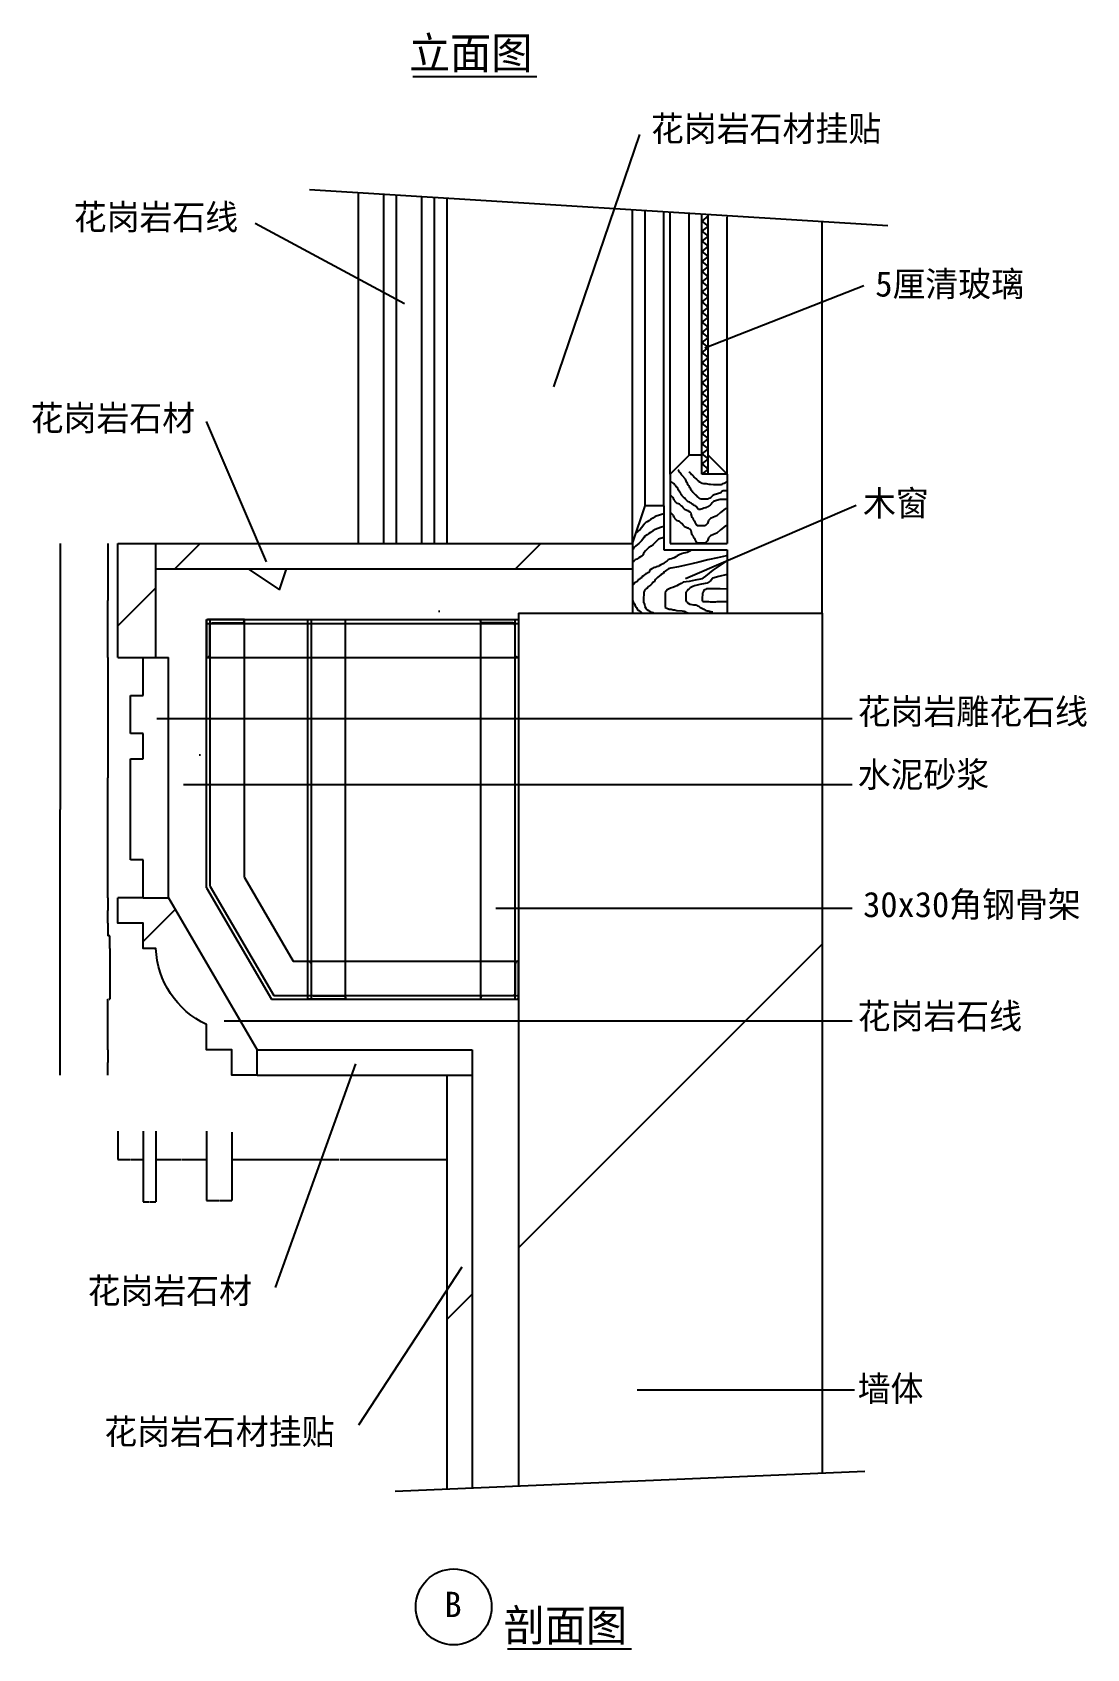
# Model space of a CAD drawing. Header units: metres. Extents: x 1450 to 10156, y 1788 to 13019.
# Drawn here: x 1450 to 5617, y 1788 to 8175 of the extents above; entities that cross this region are included whole.
import ezdxf

# ---------------------------------------------------------------- set-up
doc = ezdxf.new("R2010")
doc.units = ezdxf.units.M
for name, color, linetype in [('2', 2, 'Continuous'), ('3', 3, 'Continuous'), ('4', 4, 'Continuous'), ('7', 7, 'Continuous'), ('BH', 3, 'Continuous'), ('DIM', 3, 'Continuous'), ('TEXT', 3, 'Continuous')]:
    doc.layers.add(name, color=color, linetype=linetype)
doc.dimstyles.get("Standard").update_dxf_attribs({"dimtxt": 2.5, "dimasz": 2.5, "dimexe": 1.25, "dimexo": 0.625, "dimtad": 1, "dimcen": 2.5, "dimazin": 3, "dimtfac": 1, "dimtmove": 0, "dimatfit": 3})

msp = doc.modelspace()

# ---------------------------------------------------------------- texts
at = {"layer": 'TEXT'}
for s, height, p in [('立面图', 125, (2938.74, 8030.53)), ('花岗岩石材挂贴', 100, (3895.02, 7744.56)), ('花岗岩石线', 100, (1613.57, 7394.74)), ('5厘清玻璃', 100, (4781.73, 7130.67)), ('花岗岩石材', 100, (1443.29, 6600.62)), ('木窗', 100, (4733.11, 6264.23)), ('花岗岩雕花石线', 100, (4712.1, 5440.92)), ('水泥砂浆', 100, (4712.09, 5191.94)), ('30x30角钢骨架', 100, (4733.72, 4678.41)), ('花岗岩石线', 100, (4712.09, 4236.96)), ('花岗岩石材', 100, (1668.39, 3151.93)), ('墙体', 100, (4712.09, 2765.28)), ('花岗岩石材挂贴', 100, (1734.31, 2595.37)), ('B', 100, (3078.75, 1912.32)), ('剖面图', 125, (3312.96, 1817.43))]:
    msp.add_text(s, height=height, dxfattribs=at).set_placement(p)

# ---------------------------------------------------------------- blocks, each defined once
blk = doc.blocks.new('ST-L30')
at = {"layer": '4'}
blk.add_lwpolyline([(0, 1, 0.41), (1, 0), (30, 0), (30, 0.67, 0.41), (28, 2.67), (4.67, 2.67, -0.41), (2.67, 4.67), (2.67, 28, 0.41), (0.67, 30), (0, 30)], format="xyb", close=True, dxfattribs=at)
blk = doc.blocks.new('BH2')
at = {"layer": 'BH'}
blk.add_lwpolyline([(0, 32), (5, 28), (0, 24), (5, 20), (0, 16), (5, 12), (0, 8), (5, 4), (0, 0)], dxfattribs=at)
blk = doc.blocks.new('*D1')
for p, q in [((1888.28, 3832.5), (1888.28, 3552.8)), ((1938.33, 3832.5), (1938.33, 3552.8)), ((1888.53, 3552.8), (1912.305, 3552.8)), ((1914.305, 3552.8), (1938.08, 3552.8))]:
    blk.add_line(p, q)
at = {"layer": 'Defpoints'}
for p in [(1888.28, 3832.5), (1938.33, 3832.5), (1888.28, 3552.8)]:
    blk.add_point(p, dxfattribs=at)
at = {"layer": 'DIM', "insert": (1913.305, 3552.8), "char_height": 1, "attachment_point": 5}
blk.add_mtext('10', dxfattribs=at)
blk = doc.blocks.new('*D2')
for p, q in [((1788.28, 3832.5), (1788.28, 3720.66)), ((1888.28, 3832.5), (1888.28, 3720.66)), ((1788.53, 3720.66), (1837.28, 3720.66)), ((1839.28, 3720.66), (1888.03, 3720.66))]:
    blk.add_line(p, q)
at = {"layer": 'Defpoints'}
for p in [(1788.28, 3832.5), (1888.28, 3832.5), (1788.28, 3720.66)]:
    blk.add_point(p, dxfattribs=at)
at = {"layer": 'DIM', "insert": (1838.28, 3720.66), "char_height": 1, "attachment_point": 5}
blk.add_mtext('20', dxfattribs=at)
blk = doc.blocks.new('*D5')
for p, q in [((1748.37, 6154.18), (1748.37, 5929.18)), ((1748.12, 5929.18), (1747.87, 5929.18)), ((1748.37, 5704.18), (1748.37, 5929.18)), ((1748.37, 5929.18), (1748.37, 5929.18)), ((1748.62, 5929.18), (1748.87, 5929.18))]:
    blk.add_line(p, q)
at = {"layer": 'Defpoints'}
for p in [(1748.37, 6154.18), (1748.37, 5929.18), (1748.37, 5704.18)]:
    blk.add_point(p, dxfattribs=at)
at = {"layer": 'DIM', "insert": (1748.37, 5930.305), "char_height": 1, "attachment_point": 5}
blk.add_mtext('90', dxfattribs=at)
blk = doc.blocks.new('*D6')
for p, q in [((1559.46, 6154.18), (1559.46, 5104.18)), ((1559.21, 5104.18), (1558.96, 5104.18)), ((1559.46, 4054.18), (1559.46, 5104.18)), ((1559.46, 5104.18), (1559.46, 5104.18)), ((1559.71, 5104.18), (1559.96, 5104.18))]:
    blk.add_line(p, q)
at = {"layer": 'Defpoints'}
for p in [(1559.46, 6154.18), (1559.46, 5104.18), (1559.46, 4054.18)]:
    blk.add_point(p, dxfattribs=at)
at = {"layer": 'DIM', "insert": (1559.46, 5105.305), "char_height": 1, "attachment_point": 5}
blk.add_mtext('420', dxfattribs=at)
blk = doc.blocks.new('*D7')
for p, q in [((1748.37, 4154.18), (1748.37, 4104.18)), ((1748.12, 4104.18), (1747.87, 4104.18)), ((1748.37, 4054.18), (1748.37, 4104.18)), ((1748.37, 4104.18), (1748.37, 4104.18)), ((1748.62, 4104.18), (1748.87, 4104.18))]:
    blk.add_line(p, q)
at = {"layer": 'Defpoints'}
for p in [(1748.37, 4154.18), (1748.37, 4104.18), (1748.37, 4054.18)]:
    blk.add_point(p, dxfattribs=at)
at = {"layer": 'DIM', "insert": (1748.37, 4105.305), "char_height": 1, "attachment_point": 5}
blk.add_mtext('20', dxfattribs=at)
blk = doc.blocks.new('*D8')
for p, q in [((1748.37, 5704.18), (1748.37, 5229.18)), ((1748.12, 5229.18), (1747.87, 5229.18)), ((1748.37, 4754.18), (1748.37, 5229.18)), ((1748.37, 5229.18), (1748.37, 5229.18)), ((1748.62, 5229.18), (1748.87, 5229.18))]:
    blk.add_line(p, q)
at = {"layer": 'Defpoints'}
for p in [(1748.37, 5704.18), (1748.37, 5229.18), (1748.37, 4754.18)]:
    blk.add_point(p, dxfattribs=at)
at = {"layer": 'DIM', "insert": (1748.37, 5230.305), "char_height": 1, "attachment_point": 5}
blk.add_mtext('190', dxfattribs=at)
blk = doc.blocks.new('*D9')
for p, q in [((1751.405, 4604.18), (1748.12, 4604.18)), ((1748.37, 4654.18), (1748.37, 4604.18)), ((1756.69, 4604.18), (1753.405, 4604.18)), ((1756.44, 4554.18), (1756.44, 4604.18))]:
    blk.add_line(p, q)
at = {"layer": 'Defpoints'}
for p in [(1748.37, 4654.18), (1756.44, 4604.18), (1756.44, 4554.18)]:
    blk.add_point(p, dxfattribs=at)
at = {"layer": 'DIM', "insert": (1752.405, 4604.18), "char_height": 1, "attachment_point": 5}
blk.add_mtext('20', dxfattribs=at)
blk = doc.blocks.new('*D10')
for p, q in [((1748.37, 4754.18), (1748.37, 4704.18)), ((1748.12, 4704.18), (1747.87, 4704.18)), ((1748.37, 4654.18), (1748.37, 4704.18)), ((1748.37, 4704.18), (1748.37, 4704.18)), ((1748.62, 4704.18), (1748.87, 4704.18))]:
    blk.add_line(p, q)
at = {"layer": 'Defpoints'}
for p in [(1748.37, 4754.18), (1748.37, 4704.18), (1748.37, 4654.18)]:
    blk.add_point(p, dxfattribs=at)
at = {"layer": 'DIM', "insert": (1748.37, 4705.305), "char_height": 1, "attachment_point": 5}
blk.add_mtext('20', dxfattribs=at)
blk = doc.blocks.new('*D11')
for p, q in [((1756.44, 4554.18), (1756.44, 4354.18)), ((1748.37, 4154.18), (1748.37, 4354.18)), ((1748.62, 4354.18), (1751.405, 4354.18)), ((1753.405, 4354.18), (1756.19, 4354.18))]:
    blk.add_line(p, q)
at = {"layer": 'Defpoints'}
for p in [(1756.44, 4554.18), (1748.37, 4354.18), (1748.37, 4154.18)]:
    blk.add_point(p, dxfattribs=at)
at = {"layer": 'DIM', "insert": (1752.405, 4354.18), "char_height": 1, "attachment_point": 5}
blk.add_mtext('80', dxfattribs=at)
blk = doc.blocks.new('*D22')
for p, q in [((2238.28, 3828.82), (2238.28, 3720.66)), ((3088.28, 3828.82), (3088.28, 3720.66)), ((2238.53, 3720.66), (2661.78, 3720.66)), ((2664.78, 3720.66), (3088.03, 3720.66))]:
    blk.add_line(p, q)
at = {"layer": 'Defpoints'}
for p in [(2238.28, 3828.82), (3088.28, 3828.82), (2238.28, 3720.66)]:
    blk.add_point(p, dxfattribs=at)
at = {"layer": 'DIM', "insert": (2663.28, 3720.66), "char_height": 1, "attachment_point": 5}
blk.add_mtext('170', dxfattribs=at)
blk = doc.blocks.new('*D23')
for p, q in [((1938.33, 3832.5), (1938.33, 3720.66)), ((2138.28, 3832.5), (2138.28, 3720.66)), ((1938.58, 3720.66), (2037.305, 3720.66)), ((2039.305, 3720.66), (2138.03, 3720.66))]:
    blk.add_line(p, q)
at = {"layer": 'Defpoints'}
for p in [(1938.33, 3832.5), (2138.28, 3832.5), (1938.33, 3720.66)]:
    blk.add_point(p, dxfattribs=at)
at = {"layer": 'DIM', "insert": (2038.305, 3720.66), "char_height": 1, "attachment_point": 5}
blk.add_mtext('40', dxfattribs=at)
blk = doc.blocks.new('*D24')
for p, q in [((2138.28, 3832.5), (2138.28, 3558.79)), ((2238.28, 3828.82), (2238.28, 3558.79)), ((2138.53, 3558.79), (2187.28, 3558.79)), ((2189.28, 3558.79), (2238.03, 3558.79))]:
    blk.add_line(p, q)
at = {"layer": 'Defpoints'}
for p in [(2138.28, 3832.5), (2238.28, 3828.82), (2138.28, 3558.79)]:
    blk.add_point(p, dxfattribs=at)
at = {"layer": 'DIM', "insert": (2188.28, 3558.79), "char_height": 1, "attachment_point": 5}
blk.add_mtext('20', dxfattribs=at)

# ---------------------------------------------------------------- dimensions: what is measured, and where the dimension line sits
at = {"layer": 'DIM'}
for base, p1, p2, text, picture, middle in [((1559.46, 5104.18), (1559.46, 4054.18), (1559.46, 6154.18), '420', '*D6', (1559.46, 5105.305)), ((1748.37, 5929.18), (1748.37, 5704.18), (1748.37, 6154.18), '90', '*D5', (1748.37, 5930.305)), ((1748.37, 5229.18), (1748.37, 4754.18), (1748.37, 5704.18), '190', '*D8', (1748.37, 5230.305)), ((1748.37, 4704.18), (1748.37, 4654.18), (1748.37, 4754.18), '20', '*D10', (1748.37, 4705.305)), ((1756.44, 4604.18), (1756.44, 4554.18), (1748.37, 4654.18), '20', '*D9', (1752.405, 4604.18)), ((1748.37, 4354.18), (1748.37, 4154.18), (1756.44, 4554.18), '80', '*D11', (1752.405, 4354.18)), ((1748.37, 4104.18), (1748.37, 4054.18), (1748.37, 4154.18), '20', '*D7', (1748.37, 4105.305)), ((1788.28, 3720.66), (1788.28, 3832.5), (1888.28, 3832.5), '20', '*D2', (1838.28, 3720.66)), ((1888.28, 3552.8), (1888.28, 3832.5), (1938.33, 3832.5), '10', '*D1', (1913.305, 3552.8)), ((1938.33, 3720.66), (1938.33, 3832.5), (2138.28, 3832.5), '40', '*D23', (2038.305, 3720.66)), ((2138.28, 3558.79), (2138.28, 3832.5), (2238.28, 3828.82), '20', '*D24', (2188.28, 3558.79)), ((2238.28, 3720.66), (2238.28, 3828.82), (3088.28, 3828.82), '170', '*D22', (2663.28, 3720.66))]:
    dim = msp.add_linear_dim(base=base, p1=p1, p2=p2, text=text, dimstyle='Standard', dxfattribs=at)
    dim.commit()
    dim.dimension.update_dxf_attribs({"geometry": picture, "text_midpoint": middle})

# ---------------------------------------------------------------- hatches: boundary and pattern name
at = {"layer": 'BH'}
h = msp.add_hatch(dxfattribs=at)
h.set_pattern_fill('ANSI33', scale=300)
h.paths.add_polyline_path([(3821.61, 6054.18), (3821.61, 6154.18), (1938.28, 6154.18), (1938.28, 6054.18)])
h.paths.add_polyline_path([(1788.28, 5704.18), (1938.28, 5704.18), (1938.28, 6154.18), (1788.28, 6154.18)])
h.paths.add_polyline_path([(1988.28, 5704.18), (1888.28, 5704.18), (1888.28, 5554.18), (1838.28, 5554.18), (1838.28, 5404.18), (1888.28, 5404.18), (1888.28, 5304.18), (1838.28, 5304.18), (1838.28, 4904.18), (1888.28, 4904.18), (1888.28, 4754.18), (1988.28, 4754.18)])
h.paths.add_polyline_path([(2138.28, 4254.18), (2138.28, 4154.18), (2238.28, 4154.18), (2238.28, 4054.18), (2338.28, 4054.18), (2338.28, 4154.18), (1988.28, 4754.18), (1888.28, 4754.18), (1788.28, 4754.18), (1788.28, 4654.18), (1888.28, 4654.18), (1888.28, 4554.18), (1938.28, 4554.18, 0.28)])
h.paths.add_polyline_path([(2338.28, 4154.18), (2338.28, 4054.18), (3188.28, 4054.18), (3188.28, 4154.18)])
h.paths.add_polyline_path([(3088.28, 2418.38), (3188.28, 2422.63), (3188.28, 4054.18), (3088.28, 4054.18)])
h = msp.add_hatch(dxfattribs=at)
h.set_pattern_fill('AR-CONC', scale=15)
h.paths.add_polyline_path([(3371.61, 5854.18), (3371.61, 5879.18), (3821.61, 5879.18), (3821.61, 6054.18), (1938.28, 6054.18), (1938.28, 5704.18), (1988.28, 5704.18), (1988.28, 4754.18), (2338.28, 4154.18), (3188.28, 4154.18), (3188.28, 2422.63), (3371.61, 2430.43), (3371.61, 4354.18), (2395.27, 4354.18), (2138.28, 4794.74), (2138.28, 5854.18)])
h = msp.add_hatch(dxfattribs=at)
h.set_pattern_fill('ANSI31', scale=1500)
h.paths.add_polyline_path([(4571.61, 5879.18), (3371.61, 5879.18), (3371.61, 2430.43), (4571.61, 2481.45)])

# ---------------------------------------------------------------- linework, layer by layer
at = {"layer": '2'}
for p, q in [((3371.61, 5879.18), (4571.61, 5879.18)), ((3371.61, 5879.18), (3371.61, 2430.43)), ((4571.61, 5879.18), (4571.61, 2481.45))]:
    msp.add_line(p, q, dxfattribs=at)
at = {"layer": '3'}
for p, q in [((2545.04, 7553.1), (4830.69, 7411.83)), ((3871.61, 6304.18), (3871.61, 7467.25)), ((4046.61, 6504.18), (4046.61, 7455.93)), ((2884.62, 2409.72), (4741.01, 2488.65))]:
    msp.add_line(p, q, dxfattribs=at)
at = {"layer": '4'}
for p, q in [((2738.28, 7540.59), (2738.28, 6154.18)), ((3088.28, 7517.94), (3088.28, 6154.18)), ((4571.61, 5879.18), (4571.61, 7427.85)), ((4046.61, 6504.18), (3971.61, 6429.18)), ((4096.61, 6504.18), (4046.61, 6504.18)), ((4121.61, 6504.18), (4196.61, 6429.18)), ((3971.61, 6429.18), (3971.61, 6154.18)), ((4196.61, 6429.18), (4096.61, 6429.18)), ((4196.61, 6429.18), (4196.61, 6154.18)), ((3821.61, 6154.18), (3871.61, 6304.18)), ((3946.61, 6304.18), (3871.61, 6304.18)), ((3946.61, 6304.18), (3946.61, 6129.18)), ((1788.28, 6154.18), (3821.61, 6154.18)), ((1788.28, 5704.18), (1788.28, 6154.18)), ((1938.28, 5704.18), (1938.28, 6154.18)), ((3821.61, 6154.18), (3821.61, 5879.18)), ((3971.61, 6154.18), (4196.61, 6154.18)), ((3946.61, 6129.18), (4196.61, 6129.18)), ((4196.61, 6129.18), (4196.61, 5879.18)), ((1938.28, 6054.18), (3821.61, 6054.18)), ((2138.28, 5854.18), (3371.61, 5854.18)), ((2138.28, 4794.74), (2138.28, 5854.18)), ((2538.28, 4354.18), (2538.28, 5854.18)), ((1788.28, 5704.18), (1988.28, 5704.18)), ((1888.28, 5554.18), (1888.28, 5704.18)), ((1988.28, 4754.18), (1988.28, 5704.18)), ((1838.28, 5404.18), (1838.28, 5554.18)), ((1888.28, 5304.18), (1888.28, 5404.18)), ((1838.28, 4904.18), (1838.28, 5304.18)), ((1888.28, 4754.18), (1888.28, 4904.18)), ((2138.28, 4794.74), (2395.27, 4354.18)), ((1888.28, 4754.18), (1788.28, 4754.18)), ((1888.28, 4754.18), (1988.28, 4754.18)), ((1988.28, 4754.18), (2338.28, 4154.18)), ((2395.27, 4354.18), (3371.61, 4354.18)), ((2338.28, 4054.18), (2338.28, 4154.18)), ((2338.28, 4154.18), (3188.28, 4154.18)), ((3188.28, 4154.18), (3188.28, 2422.63)), ((2338.28, 4054.18), (3188.28, 4054.18)), ((3088.28, 4054.18), (3088.28, 2418.38))]:
    msp.add_line(p, q, dxfattribs=at)
for points in [[(1838.28, 5554.18), (1888.28, 5554.18)], [(1888.28, 5404.18), (1838.28, 5404.18)], [(1838.28, 5304.18), (1888.28, 5304.18)], [(1888.28, 4904.18), (1838.28, 4904.18)]]:
    msp.add_lwpolyline(points, dxfattribs=at)
msp.add_lwpolyline([(2338.28, 4054.18), (2238.28, 4054.18), (2238.28, 4154.18), (2138.28, 4154.18), (2138.28, 4254.18, -0.28), (1938.28, 4554.18), (1888.28, 4554.18), (1888.28, 4654.18), (1788.28, 4654.18), (1788.28, 4754.18)], format="xyb", dxfattribs=at)
at = {"layer": '7'}
for p, q in [((2838.28, 7534.12), (2838.28, 6154.18)), ((2888.28, 7530.88), (2888.28, 6154.18)), ((2988.28, 7524.41), (2988.28, 6154.18)), ((3038.28, 7521.18), (3038.28, 6154.18)), ((3821.61, 6154.18), (3821.61, 7470.49)), ((3946.61, 6304.18), (3946.61, 7462.4)), ((3971.61, 6429.18), (3971.61, 7460.78)), ((4096.61, 6429.18), (4096.61, 7452.69)), ((4121.61, 6429.18), (4121.61, 7451.08)), ((4196.61, 6429.18), (4196.61, 7446.22)), ((2138.28, 5839.18), (3371.61, 5839.18)), ((2153.28, 4798.79), (2153.28, 5854.18)), ((2288.28, 4835.29), (2288.28, 5854.18)), ((2553.28, 4354.18), (2553.28, 5854.18)), ((2688.28, 4354.18), (2688.28, 5854.18)), ((3221.61, 5854.18), (3221.61, 4354.18)), ((3356.61, 5854.18), (3356.61, 4354.18)), ((2138.28, 5704.18), (3371.61, 5704.18)), ((2153.28, 4798.79), (2403.88, 4369.18)), ((2288.28, 4835.29), (2481.42, 4504.18)), ((2481.42, 4504.18), (3371.61, 4504.18)), ((2403.88, 4369.18), (3371.61, 4369.18))]:
    msp.add_line(p, q, dxfattribs=at)
at = {"layer": 'BH'}
for p, q in [((3977.6, 6397.67), (3973.07, 6399.48)), ((3983.04, 6392.22), (3977.6, 6397.67)), ((3985.76, 6391.31), (3983.04, 6392.22)), ((3988.47, 6388.59), (3985.76, 6391.31)), ((3992.1, 6384.96), (3988.47, 6388.59)), ((4004.79, 6443.04), (4002.07, 6445.77)), ((4006.6, 6439.41), (4004.79, 6443.04)), ((4008.41, 6437.6), (4006.6, 6439.41)), ((4009.32, 6435.78), (4008.41, 6437.6)), ((4011.13, 6433.97), (4009.32, 6435.78)), ((4012.95, 6430.34), (4011.13, 6433.97)), ((4015.66, 6426.71), (4012.95, 6430.34)), ((4018.38, 6423.08), (4015.66, 6426.71)), ((4031.07, 6408.56), (4018.38, 6423.08)), ((4036.51, 6395.85), (4031.07, 6408.56)), ((4040.14, 6391.31), (4036.51, 6395.85)), ((4041.95, 6385.87), (4040.14, 6391.31)), ((4046.48, 6439.41), (4048.29, 6435.78)), ((4048.29, 6435.78), (4051.01, 6433.06)), ((4051.01, 6433.06), (4052.82, 6431.25)), ((4052.82, 6431.25), (4055.54, 6427.62)), ((4055.54, 6427.62), (4059.17, 6424.89)), ((4059.17, 6424.89), (4062.79, 6421.26)), ((4062.79, 6421.26), (4066.42, 6416.73)), ((4066.42, 6416.73), (4070.05, 6413.1)), ((4070.05, 6413.1), (4074.58, 6409.47)), ((4074.58, 6409.47), (4078.2, 6405.83)), ((4078.2, 6405.83), (4080.92, 6403.11)), ((4080.92, 6403.11), (4082.73, 6402.2)), ((4082.73, 6402.2), (4084.55, 6400.39)), ((4084.55, 6400.39), (4087.27, 6398.57)), ((4087.27, 6398.57), (4090.89, 6396.76)), ((4090.89, 6396.76), (4093.61, 6394.94)), ((4093.61, 6394.94), (4098.14, 6393.13)), ((4098.14, 6393.13), (4102.67, 6392.22)), ((4102.67, 6392.22), (4108.11, 6391.31)), ((4108.11, 6391.31), (4113.55, 6391.31)), ((4113.55, 6391.31), (4118.99, 6390.41)), ((4118.99, 6390.41), (4124.43, 6389.5)), ((4124.43, 6389.5), (4129.86, 6389.5)), ((4129.86, 6389.5), (4142.55, 6388.59)), ((4142.55, 6388.59), (4172.46, 6388.59)), ((4172.46, 6388.59), (4176.99, 6389.5)), ((4176.99, 6389.5), (4180.62, 6391.31)), ((4180.62, 6391.31), (4184.24, 6393.13)), ((4184.24, 6393.13), (4187.87, 6394.94)), ((4187.87, 6394.94), (4192.4, 6397.67)), ((4192.4, 6397.67), (4195.12, 6399.48)), ((4195.12, 6399.48), (4196.61, 6400.97)), ((3976.69, 6341.4), (3973.97, 6342.31)), ((3981.22, 6336.86), (3976.69, 6341.4)), ((3983.94, 6333.23), (3981.22, 6336.86)), ((3984.85, 6329.6), (3983.94, 6333.23)), ((3985.76, 6326.88), (3984.85, 6329.6)), ((3987.57, 6325.97), (3985.76, 6326.88)), ((3988.47, 6324.15), (3987.57, 6325.97)), ((3990.29, 6322.34), (3988.47, 6324.15)), ((3994.82, 6380.42), (3992.1, 6384.96)), ((3996.63, 6377.7), (3994.82, 6380.42)), ((3998.44, 6375.89), (3996.63, 6377.7)), ((4001.16, 6372.26), (3998.44, 6375.89)), ((4002.98, 6369.53), (4001.16, 6372.26)), ((4003.88, 6365.9), (4002.98, 6369.53)), ((4006.6, 6361.36), (4003.88, 6365.9)), ((4009.32, 6357.73), (4006.6, 6361.36)), ((4012.04, 6353.2), (4009.32, 6357.73)), ((4013.85, 6350.47), (4012.04, 6353.2)), ((4014.76, 6348.66), (4013.85, 6350.47)), ((4017.48, 6345.03), (4014.76, 6348.66)), ((4020.2, 6342.31), (4017.48, 6345.03)), ((4023.82, 6337.77), (4020.2, 6342.31)), ((4028.35, 6334.14), (4023.82, 6337.77)), ((4031.07, 6330.51), (4028.35, 6334.14)), ((4033.79, 6327.78), (4031.07, 6330.51)), ((4036.51, 6325.06), (4033.79, 6327.78)), ((4040.14, 6322.34), (4036.51, 6325.06)), ((4044.67, 6382.24), (4041.95, 6385.87)), ((4047.39, 6378.61), (4044.67, 6382.24)), ((4049.2, 6374.98), (4047.39, 6378.61)), ((4051.01, 6373.16), (4049.2, 6374.98)), ((4054.64, 6365.9), (4051.01, 6373.16)), ((4058.26, 6360.46), (4054.64, 6365.9)), ((4060.08, 6358.64), (4058.26, 6360.46)), ((4061.89, 6355.92), (4060.08, 6358.64)), ((4063.7, 6355.01), (4061.89, 6355.92)), ((4065.51, 6352.29), (4063.7, 6355.01)), ((4068.23, 6349.57), (4065.51, 6352.29)), ((4070.95, 6347.75), (4068.23, 6349.57)), ((4073.67, 6345.03), (4070.95, 6347.75)), ((4076.39, 6344.12), (4073.67, 6345.03)), ((4078.2, 6340.49), (4076.39, 6344.12)), ((4081.83, 6337.77), (4078.2, 6340.49)), ((4084.55, 6335.05), (4081.83, 6337.77)), ((4088.17, 6333.23), (4084.55, 6335.05)), ((4090.89, 6330.51), (4088.17, 6333.23)), ((4093.61, 6329.6), (4090.89, 6330.51)), ((4118.08, 6329.6), (4093.61, 6329.6)), ((4120.8, 6330.51), (4118.08, 6329.6)), ((4124.43, 6332.32), (4120.8, 6330.51)), ((4128.05, 6334.14), (4124.43, 6332.32)), ((4131.68, 6336.86), (4128.05, 6334.14)), ((4136.21, 6340.49), (4131.68, 6336.86)), ((4139.83, 6344.12), (4136.21, 6340.49)), ((4145.27, 6346.84), (4139.83, 6344.12)), ((4154.33, 6325.06), (4141.65, 6320.52)), ((4157.96, 6350.47), (4145.27, 6346.84)), ((4168.84, 6328.69), (4154.33, 6325.06)), ((4170.65, 6355.01), (4157.96, 6350.47)), ((4196.61, 6328.69), (4168.84, 6328.69)), ((4175.18, 6360.46), (4170.65, 6355.01)), ((4180.62, 6362.27), (4175.18, 6360.46)), ((4195.12, 6363.18), (4180.62, 6362.27)), ((4196.61, 6363.18), (4195.12, 6363.18)), ((3911.59, 6260.91), (3902.69, 6254.97)), ((3932.37, 6268.34), (3911.59, 6260.91)), ((3946.61, 6272.42), (3932.37, 6268.34)), ((3976.69, 6273.01), (3973.97, 6273.91)), ((3981.22, 6268.47), (3976.69, 6273.01)), ((3983.94, 6264.84), (3981.22, 6268.47)), ((3984.85, 6261.21), (3983.94, 6264.84)), ((3985.76, 6258.48), (3984.85, 6261.21)), ((3992.1, 6319.62), (3990.29, 6322.34)), ((3994.82, 6316.89), (3992.1, 6319.62)), ((3996.63, 6315.99), (3994.82, 6316.89)), ((4000.26, 6313.26), (3996.63, 6315.99)), ((4003.88, 6311.45), (4000.26, 6313.26)), ((4007.51, 6309.63), (4003.88, 6311.45)), ((4009.32, 6308.73), (4007.51, 6309.63)), ((4015.66, 6302.37), (4009.32, 6308.73)), ((4018.38, 6300.56), (4015.66, 6302.37)), ((4022.01, 6295.11), (4018.38, 6300.56)), ((4024.73, 6293.3), (4022.01, 6295.11)), ((4027.45, 6290.58), (4024.73, 6293.3)), ((4031.07, 6287.85), (4027.45, 6290.58)), ((4034.7, 6286.95), (4031.07, 6287.85)), ((4039.23, 6284.22), (4034.7, 6286.95)), ((4043.76, 6283.31), (4039.23, 6284.22)), ((4043.76, 6319.62), (4040.14, 6322.34)), ((4047.39, 6318.71), (4043.76, 6319.62)), ((4045.57, 6280.59), (4043.76, 6283.31)), ((4048.29, 6278.78), (4045.57, 6280.59)), ((4050.11, 6315.99), (4047.39, 6318.71)), ((4051.01, 6277.87), (4048.29, 6278.78)), ((4053.73, 6314.17), (4050.11, 6315.99)), ((4052.82, 6276.96), (4051.01, 6277.87)), ((4054.64, 6272.42), (4052.82, 6276.96)), ((4058.26, 6310.54), (4053.73, 6314.17)), ((4057.36, 6257.9), (4054.64, 6272.42)), ((4061.89, 6308.73), (4058.26, 6310.54)), ((4063.7, 6306.91), (4061.89, 6308.73)), ((4066.42, 6305.1), (4063.7, 6306.91)), ((4070.05, 6303.28), (4066.42, 6305.1)), ((4072.76, 6301.47), (4070.05, 6303.28)), ((4074.58, 6299.65), (4072.76, 6301.47)), ((4077.3, 6296.02), (4074.58, 6299.65)), ((4080.01, 6292.39), (4077.3, 6296.02)), ((4083.64, 6288.76), (4080.01, 6292.39)), ((4089.98, 6288.76), (4083.64, 6288.76)), ((4093.61, 6290.58), (4089.98, 6288.76)), ((4099.05, 6292.39), (4093.61, 6290.58)), ((4104.49, 6294.21), (4099.05, 6292.39)), ((4109.02, 6295.11), (4104.49, 6294.21)), ((4112.64, 6296.02), (4109.02, 6295.11)), ((4115.36, 6297.84), (4112.64, 6296.02)), ((4118.99, 6298.74), (4115.36, 6297.84)), ((4121.71, 6301.47), (4118.99, 6298.74)), ((4125.33, 6303.28), (4121.71, 6301.47)), ((4128.96, 6306.91), (4125.33, 6303.28)), ((4132.58, 6310.54), (4128.96, 6306.91)), ((4137.11, 6315.08), (4132.58, 6310.54)), ((4141.65, 6320.52), (4137.11, 6315.08)), ((4155.24, 6264.26), (4142.55, 6258.81)), ((4169.74, 6276.96), (4155.24, 6264.26)), ((4187.87, 6291.48), (4169.74, 6276.96)), ((4196.61, 6293.67), (4187.87, 6291.48)), ((3841.84, 6201.47), (3835.74, 6196.58)), ((3847.78, 6205.93), (3841.84, 6201.47)), ((3852.23, 6210.38), (3847.78, 6205.93)), ((3858.17, 6216.33), (3852.23, 6210.38)), ((3867.07, 6228.22), (3858.17, 6216.33)), ((3871.52, 6234.16), (3867.07, 6228.22)), ((3875.98, 6238.62), (3871.52, 6234.16)), ((3880.43, 6240.11), (3875.98, 6238.62)), ((3886.36, 6244.57), (3880.43, 6240.11)), ((3893.79, 6249.02), (3886.36, 6244.57)), ((3893.79, 6198.28), (3886.36, 6193.82)), ((3902.69, 6254.97), (3893.79, 6249.02)), ((3902.69, 6204.23), (3893.79, 6198.28)), ((3911.59, 6210.17), (3902.69, 6204.23)), ((3932.37, 6217.6), (3911.59, 6210.17)), ((3946.61, 6221.67), (3932.37, 6217.6)), ((3987.57, 6257.58), (3985.76, 6258.48)), ((3988.47, 6255.76), (3987.57, 6257.58)), ((3990.29, 6253.95), (3988.47, 6255.76)), ((3992.1, 6251.22), (3990.29, 6253.95)), ((3994.82, 6248.5), (3992.1, 6251.22)), ((3996.63, 6247.59), (3994.82, 6248.5)), ((4000.26, 6244.87), (3996.63, 6247.59)), ((4003.88, 6243.06), (4000.26, 6244.87)), ((4007.51, 6241.24), (4003.88, 6243.06)), ((4009.32, 6240.33), (4007.51, 6241.24)), ((4015.66, 6233.98), (4009.32, 6240.33)), ((4018.38, 6232.17), (4015.66, 6233.98)), ((4022.01, 6226.72), (4018.38, 6232.17)), ((4024.73, 6224.91), (4022.01, 6226.72)), ((4027.45, 6222.18), (4024.73, 6224.91)), ((4031.07, 6219.46), (4027.45, 6222.18)), ((4034.7, 6218.55), (4031.07, 6219.46)), ((4039.23, 6215.83), (4034.7, 6218.55)), ((4043.76, 6214.92), (4039.23, 6215.83)), ((4045.57, 6212.2), (4043.76, 6214.92)), ((4048.29, 6210.38), (4045.57, 6212.2)), ((4051.01, 6209.48), (4048.29, 6210.38)), ((4052.82, 6208.57), (4051.01, 6209.48)), ((4054.64, 6204.03), (4052.82, 6208.57)), ((4057.36, 6189.51), (4054.64, 6204.03)), ((4060.08, 6254.27), (4057.36, 6257.9)), ((4062.79, 6251.55), (4060.08, 6254.27)), ((4063.7, 6247.92), (4062.79, 6251.55)), ((4065.51, 6246.1), (4063.7, 6247.92)), ((4067.33, 6242.47), (4065.51, 6246.1)), ((4070.05, 6238.84), (4067.33, 6242.47)), ((4075.48, 6227.95), (4070.05, 6238.84)), ((4078.2, 6225.23), (4075.48, 6227.95)), ((4080.01, 6224.32), (4078.2, 6225.23)), ((4107.2, 6224.32), (4080.01, 6224.32)), ((4110.83, 6226.14), (4107.2, 6224.32)), ((4113.55, 6227.95), (4110.83, 6226.14)), ((4116.27, 6230.68), (4113.55, 6227.95)), ((4118.99, 6234.31), (4116.27, 6230.68)), ((4119.89, 6237.94), (4118.99, 6234.31)), ((4121.71, 6241.57), (4119.89, 6237.94)), ((4122.61, 6245.2), (4121.71, 6241.57)), ((4125.33, 6248.83), (4122.61, 6245.2)), ((4129.86, 6253.37), (4125.33, 6248.83)), ((4142.55, 6258.81), (4129.86, 6253.37)), ((4155.24, 6195.86), (4142.55, 6190.42)), ((4169.74, 6208.57), (4155.24, 6195.86)), ((4187.87, 6223.09), (4169.74, 6208.57)), ((4196.61, 6225.28), (4187.87, 6223.09)), ((3824.03, 6132.89), (3822.55, 6129.92)), ((3825.52, 6132.89), (3824.03, 6132.89)), ((3829.97, 6140.32), (3825.52, 6134.38)), ((3825.52, 6134.38), (3825.52, 6132.89)), ((3834.42, 6144.78), (3829.97, 6140.32)), ((3841.84, 6150.73), (3834.42, 6144.78)), ((3847.78, 6155.18), (3841.84, 6150.73)), ((3852.23, 6159.64), (3847.78, 6155.18)), ((3858.17, 6165.59), (3852.23, 6159.64)), ((3867.07, 6177.48), (3858.17, 6165.59)), ((3871.52, 6183.42), (3867.07, 6177.48)), ((3875.98, 6187.88), (3871.52, 6183.42)), ((3880.43, 6189.36), (3875.98, 6187.88)), ((3886.36, 6138.84), (3878.94, 6131.41)), ((3886.36, 6193.82), (3880.43, 6189.36)), ((3895.27, 6144.78), (3886.36, 6138.84)), ((3904.17, 6150.73), (3895.27, 6144.78)), ((3924.95, 6171.53), (3904.17, 6150.73)), ((3946.61, 6178.31), (3924.95, 6171.53)), ((4060.08, 6185.88), (4057.36, 6189.51)), ((4062.79, 6183.16), (4060.08, 6185.88)), ((4063.7, 6179.53), (4062.79, 6183.16)), ((4065.51, 6177.71), (4063.7, 6179.53)), ((4067.33, 6174.08), (4065.51, 6177.71)), ((4070.05, 6170.45), (4067.33, 6174.08)), ((4075.48, 6159.56), (4070.05, 6170.45)), ((4078.2, 6156.84), (4075.48, 6159.56)), ((4080.01, 6155.93), (4078.2, 6156.84)), ((4107.2, 6155.93), (4080.01, 6155.93)), ((4110.83, 6157.75), (4107.2, 6155.93)), ((4113.55, 6159.56), (4110.83, 6157.75)), ((4116.27, 6162.28), (4113.55, 6159.56)), ((4118.99, 6165.91), (4116.27, 6162.28)), ((4119.89, 6169.54), (4118.99, 6165.91)), ((4121.71, 6173.17), (4119.89, 6169.54)), ((4122.61, 6176.81), (4121.71, 6173.17)), ((4125.33, 6180.44), (4122.61, 6176.81)), ((4129.86, 6184.97), (4125.33, 6180.44)), ((4142.55, 6190.42), (4129.86, 6184.97)), ((3822.55, 6129.92), (3821.61, 6128.98)), ((3822.55, 6080.88), (3821.61, 6079.94)), ((3827, 6085.34), (3822.55, 6080.88)), ((3832.94, 6089.79), (3827, 6085.34)), ((3838.87, 6092.77), (3832.94, 6089.79)), ((3843.33, 6095.74), (3838.87, 6092.77)), ((3847.78, 6098.71), (3843.33, 6095.74)), ((3853.71, 6101.68), (3847.78, 6098.71)), ((3856.68, 6103.17), (3853.71, 6101.68)), ((3859.65, 6104.66), (3856.68, 6103.17)), ((3862.62, 6109.11), (3859.65, 6104.66)), ((3865.59, 6115.06), (3862.62, 6109.11)), ((3868.56, 6119.52), (3865.59, 6115.06)), ((3873.01, 6125.46), (3868.56, 6119.52)), ((3878.94, 6131.41), (3873.01, 6125.46)), ((3933.86, 6070.48), (3927.92, 6066.02)), ((3945.73, 6076.42), (3933.86, 6070.48)), ((3951.67, 6080.88), (3945.73, 6076.42)), ((3954.63, 6083.85), (3951.67, 6080.88)), ((3959.09, 6086.82), (3954.63, 6083.85)), ((3963.54, 6089.79), (3959.09, 6086.82)), ((3969.48, 6092.77), (3963.54, 6089.79)), ((3976.9, 6094.25), (3969.48, 6092.77)), ((3982.83, 6097.23), (3976.9, 6094.25)), ((3987.28, 6098.71), (3982.83, 6097.23)), ((3993.22, 6101.68), (3987.28, 6098.71)), ((3999.16, 6106.14), (3993.22, 6101.68)), ((4006.58, 6110.6), (3999.16, 6106.14)), ((4033.29, 6068.99), (4003.61, 6063.04)), ((4015.48, 6113.57), (4006.58, 6110.6)), ((4024.39, 6116.54), (4015.48, 6113.57)), ((4031.81, 6118.03), (4024.39, 6116.54)), ((4037.75, 6119.52), (4031.81, 6118.03)), ((4057.04, 6074.93), (4033.29, 6068.99)), ((4043.68, 6122.49), (4037.75, 6119.52)), ((4051.1, 6125.46), (4043.68, 6122.49)), ((4055.75, 6129.18), (4051.1, 6125.46)), ((4083.75, 6080.88), (4057.04, 6074.93)), ((4119.37, 6089.79), (4083.75, 6080.88)), ((4157.96, 6098.71), (4119.37, 6089.79)), ((4175.77, 6072.85), (4140.15, 6049.08)), ((4193.58, 6106.14), (4157.96, 6098.71)), ((4196.61, 6088.03), (4175.77, 6072.85)), ((4196.61, 6106.79), (4193.58, 6106.14)), ((3841.84, 6006.57), (3838.87, 6003.6)), ((3844.81, 6009.54), (3841.84, 6006.57)), ((3847.78, 6012.52), (3844.81, 6011.03)), ((3844.81, 6011.03), (3844.81, 6009.54)), ((3850.75, 6015.49), (3847.78, 6012.52)), ((3853.71, 6016.98), (3850.75, 6015.49)), ((3856.68, 6018.46), (3853.71, 6016.98)), ((3858.17, 6021.43), (3856.68, 6018.46)), ((3859.65, 6022.92), (3858.17, 6021.43)), ((3865.59, 6027.38), (3859.65, 6022.92)), ((3870.04, 6030.35), (3865.59, 6027.38)), ((3874.49, 6034.81), (3870.04, 6030.35)), ((3877.46, 6036.29), (3874.49, 6034.81)), ((3881.91, 6039.27), (3877.46, 6036.29)), ((3886.36, 6040.75), (3881.91, 6039.27)), ((3887.85, 6042.24), (3886.36, 6040.75)), ((3889.33, 6045.21), (3887.85, 6042.24)), ((3892.3, 6051.16), (3889.33, 6046.7)), ((3889.33, 6046.7), (3889.33, 6045.21)), ((3898.24, 6054.13), (3892.3, 6051.16)), ((3904.17, 6058.59), (3898.24, 6054.13)), ((3908.63, 6060.07), (3904.17, 6058.59)), ((3910.11, 6008.06), (3907.14, 6003.6)), ((3911.59, 6060.07), (3908.63, 6060.07)), ((3913.08, 6012.52), (3910.11, 6008.06)), ((3916.05, 6063.04), (3911.59, 6060.07)), ((3916.05, 6015.49), (3913.08, 6012.52)), ((3920.5, 6064.53), (3916.05, 6063.04)), ((3920.5, 6019.95), (3916.05, 6015.49)), ((3924.95, 6064.53), (3920.5, 6064.53)), ((3935.34, 6031.84), (3920.5, 6019.95)), ((3927.92, 6066.02), (3924.95, 6064.53)), ((3942.76, 6036.29), (3935.34, 6031.84)), ((3947.21, 6042.24), (3942.76, 6036.29)), ((3951.67, 6045.21), (3947.21, 6042.24)), ((3956.12, 6049.67), (3951.67, 6045.21)), ((3965.02, 6054.13), (3956.12, 6049.67)), ((3973.93, 6057.1), (3965.02, 6054.13)), ((4003.61, 6063.04), (3973.93, 6057.1)), ((4046.65, 6004.49), (4022.9, 6001.52)), ((4070.4, 6010.44), (4046.65, 6004.49)), ((4091.17, 6013.41), (4070.4, 6010.44)), ((4095.63, 6014.9), (4091.17, 6013.41)), ((4101.56, 6019.35), (4095.63, 6014.9)), ((4110.47, 6025.3), (4101.56, 6019.35)), ((4140.15, 6049.08), (4110.47, 6025.3)), ((4131.24, 6008.95), (4125.31, 6003.01)), ((4140.15, 6017.87), (4131.24, 6008.95)), ((4163.9, 6023.81), (4140.15, 6017.87)), ((4196.61, 6032), (4163.9, 6023.81)), ((3822.55, 5988.74), (3821.61, 5986.86)), ((3827, 5994.68), (3822.55, 5988.74)), ((3832.94, 6000.63), (3827, 5994.68)), ((3838.87, 6003.6), (3832.94, 6000.63)), ((3867.07, 5961.99), (3865.59, 5931.04)), ((3870.04, 5967.93), (3867.07, 5961.99)), ((3873.01, 5972.39), (3870.04, 5967.93)), ((3875.98, 5975.36), (3873.01, 5972.39)), ((3878.94, 5976.85), (3875.98, 5975.36)), ((3881.91, 5978.34), (3878.94, 5976.85)), ((3884.88, 5984.28), (3881.91, 5979.82)), ((3881.91, 5979.82), (3881.91, 5978.34)), ((3893.79, 5990.23), (3884.88, 5984.28)), ((3899.72, 5996.17), (3893.79, 5990.23)), ((3902.69, 6000.63), (3899.72, 5996.17)), ((3907.14, 6003.6), (3902.69, 6000.63)), ((3954.63, 5965.85), (3951.67, 5961.4)), ((3951.67, 5961.4), (3951.67, 5902.21)), ((3956.12, 5967.34), (3954.63, 5965.85)), ((3959.09, 5971.8), (3956.12, 5967.34)), ((3965.02, 5974.77), (3959.09, 5971.8)), ((3972.44, 5977.74), (3965.02, 5974.77)), ((3981.35, 5980.71), (3972.44, 5977.74)), ((3990.25, 5985.17), (3981.35, 5980.71)), ((3997.67, 5988.15), (3990.25, 5985.17)), ((4003.61, 5991.12), (3997.67, 5988.15)), ((4009.55, 5994.09), (4003.61, 5991.12)), ((4014, 5997.06), (4009.55, 5994.09)), ((4022.9, 6001.52), (4014, 5997.06)), ((4034.78, 5964.37), (4033.29, 5961.4)), ((4033.29, 5961.4), (4033.29, 5928.96)), ((4039.23, 5968.83), (4034.78, 5964.37)), ((4042.2, 5973.28), (4039.23, 5968.83)), ((4046.65, 5976.26), (4042.2, 5973.28)), ((4049.62, 5979.23), (4046.65, 5976.26)), ((4052.59, 5980.71), (4049.62, 5979.23)), ((4060.01, 5985.17), (4052.59, 5980.71)), ((4067.43, 5988.15), (4060.01, 5985.17)), ((4088.21, 5992.6), (4067.43, 5988.15)), ((4108.98, 5997.06), (4088.21, 5992.6)), ((4098.59, 5959.91), (4097.11, 5933.42)), ((4100.08, 5961.4), (4098.59, 5959.91)), ((4101.56, 5964.37), (4100.08, 5961.4)), ((4103.05, 5964.37), (4101.56, 5964.37)), ((4106.01, 5970.31), (4103.05, 5965.85)), ((4103.05, 5965.85), (4103.05, 5964.37)), ((4110.47, 5973.28), (4106.01, 5970.31)), ((4117.89, 5998.55), (4108.98, 5997.06)), ((4114.92, 5976.26), (4110.47, 5973.28)), ((4168.35, 5976.26), (4114.92, 5976.26)), ((4125.31, 6003.01), (4117.89, 5998.55)), ((4195.06, 5974.77), (4168.35, 5976.26)), ((4196.61, 5974.66), (4195.06, 5974.77)), ((3821.61, 5931.44), (3824.03, 5926.59)), ((3824.03, 5926.59), (3825.52, 5922.13)), ((3825.52, 5922.13), (3829.97, 5916.18)), ((3829.97, 5916.18), (3832.94, 5908.75)), ((3832.94, 5908.75), (3837.39, 5901.32)), ((3837.39, 5901.32), (3841.84, 5892.41)), ((3841.84, 5892.41), (3847.78, 5889.43)), ((3847.78, 5889.43), (3853.71, 5884.98)), ((3853.71, 5884.98), (3856.68, 5883.49)), ((3856.68, 5883.49), (3859.65, 5880.52)), ((3859.65, 5880.52), (3863.64, 5879.18)), ((3865.59, 5931.04), (3865.59, 5923.61)), ((3865.59, 5923.61), (3867.07, 5919.16)), ((3867.07, 5919.16), (3868.56, 5917.67)), ((3868.56, 5917.67), (3870.04, 5913.21)), ((3870.04, 5913.21), (3871.52, 5905.78)), ((3871.52, 5905.78), (3874.49, 5899.84)), ((3874.49, 5899.84), (3878.94, 5893.89)), ((3878.94, 5893.89), (3884.88, 5889.43)), ((3884.88, 5889.43), (3890.82, 5886.46)), ((3890.82, 5886.46), (3893.79, 5884.98)), ((3893.79, 5884.98), (3898.24, 5883.49)), ((3898.24, 5883.49), (3902.69, 5882)), ((3902.69, 5882), (3906.44, 5879.18)), ((3951.67, 5902.21), (3957.6, 5899.24)), ((3957.6, 5899.24), (3966.51, 5894.78)), ((3966.51, 5894.78), (3975.41, 5894.78)), ((3975.41, 5894.78), (3982.83, 5893.3)), ((3982.83, 5893.3), (3988.77, 5893.3)), ((3988.77, 5893.3), (3997.67, 5890.33)), ((3997.67, 5890.33), (4018.45, 5888.84)), ((4018.45, 5888.84), (4025.87, 5887.35)), ((4025.87, 5887.35), (4033.29, 5882.9)), ((4033.29, 5928.96), (4034.78, 5925.99)), ((4033.29, 5882.9), (4040.71, 5881.41)), ((4034.78, 5925.99), (4037.75, 5923.02)), ((4037.75, 5923.02), (4039.23, 5920.05)), ((4039.23, 5920.05), (4042.2, 5918.56)), ((4040.71, 5881.41), (4045.16, 5879.18)), ((4042.2, 5918.56), (4048.13, 5915.59)), ((4048.13, 5915.59), (4057.04, 5914.1)), ((4057.04, 5914.1), (4062.98, 5912.62)), ((4062.98, 5912.62), (4074.85, 5912.62)), ((4074.85, 5912.62), (4077.82, 5909.65)), ((4077.82, 5909.65), (4080.78, 5908.16)), ((4080.78, 5908.16), (4083.75, 5906.67)), ((4083.75, 5906.67), (4089.69, 5902.21)), ((4089.69, 5902.21), (4094.14, 5900.73)), ((4094.14, 5900.73), (4098.59, 5897.76)), ((4097.11, 5933.42), (4097.11, 5928.96)), ((4097.11, 5928.96), (4098.59, 5927.48)), ((4098.59, 5927.48), (4103.05, 5925.99)), ((4098.59, 5897.76), (4104.53, 5894.78)), ((4103.05, 5925.99), (4122.34, 5925.99)), ((4104.53, 5894.78), (4108.98, 5891.81)), ((4108.98, 5891.81), (4113.44, 5890.33)), ((4113.44, 5890.33), (4117.89, 5888.84)), ((4117.89, 5888.84), (4122.34, 5888.84)), ((4122.34, 5925.99), (4129.76, 5924.51)), ((4122.34, 5888.84), (4126.79, 5885.87)), ((4126.79, 5885.87), (4131.24, 5885.87)), ((4129.76, 5924.51), (4152.02, 5924.51)), ((4131.24, 5885.87), (4135.7, 5884.38)), ((4135.7, 5884.38), (4140.15, 5884.38)), ((4152.02, 5924.51), (4156.47, 5925.99)), ((4156.47, 5925.99), (4196.61, 5925.99))]:
    msp.add_line(p, q, dxfattribs=at)
msp.add_lwpolyline([(4119.25, 7451.08), (4121.61, 7449.18), (4096.61, 7429.18), (4121.61, 7409.18), (4096.61, 7389.18)], dxfattribs=at)
at = {"layer": 'TEXT'}
for p, q in [((2954.07, 8000.64), (3443.86, 8000.64)), ((3328.29, 1787.54), (3818.08, 1787.54))]:
    msp.add_line(p, q, dxfattribs=at)
msp.add_circle((3115.32, 1952.55), 150, dxfattribs=at)

# ---------------------------------------------------------------- block references
at = {"layer": '3', "xscale": 5, "yscale": 5, "zscale": 5}
for p in [(4096.61, 7229.18), (4096.61, 7069.18), (4096.61, 6909.18), (4096.61, 6749.18), (4096.61, 6589.18), (4096.61, 6429.18)]:
    msp.add_blockref('BH2', p, dxfattribs=at)
at = {"layer": '3', "yscale": 5, "zscale": 5}
for p, xscale, rotation in [((2138.28, 5854.18), 5, 270), ((3371.61, 5854.18), -5, 90), ((2538.28, 4354.18), -5, 270), ((3371.61, 4354.18), 5, 90)]:
    msp.add_blockref('ST-L30', p, dxfattribs=dict(at, xscale=xscale, rotation=rotation))

msp.set_redraw_order([(e.dxf.handle, doc.entitydb.next_handle()) for e in msp.query("TEXT MTEXT ATTDEF DIMENSION ARC_DIMENSION")])  # texts and dimensions are drawn at this point

# ---------------------------------------------------------------- leaders
at = {"layer": 'DIM'}
for points in [[(3510.79, 6773.49), (3851.05, 7770.73)], [(2920.41, 7102.13), (2330.62, 7419.43)], [(4108.29, 6927.84), (4735.86, 7174.97)], [(2375.99, 6082.22), (2137.81, 6637.5)], [(4032.22, 6016.24), (4706.47, 6306.4)], [(1942.22, 5462.77), (4690.93, 5462.77)], [(2047.92, 5202.32), (4690.93, 5202.32)], [(3282.41, 4713.96), (4690.93, 4713.96)], [(2207.92, 4269.01), (4690.93, 4269.01)], [(2727.59, 4099.06), (2410.02, 3215.14)], [(3147.25, 3294.47), (2738.94, 2671.19)], [(3840.27, 2810.66), (4699.69, 2810.66)]]:
    msp.add_leader(points, dimstyle='Standard', dxfattribs=at)

doc.saveas('drawing.dxf')
